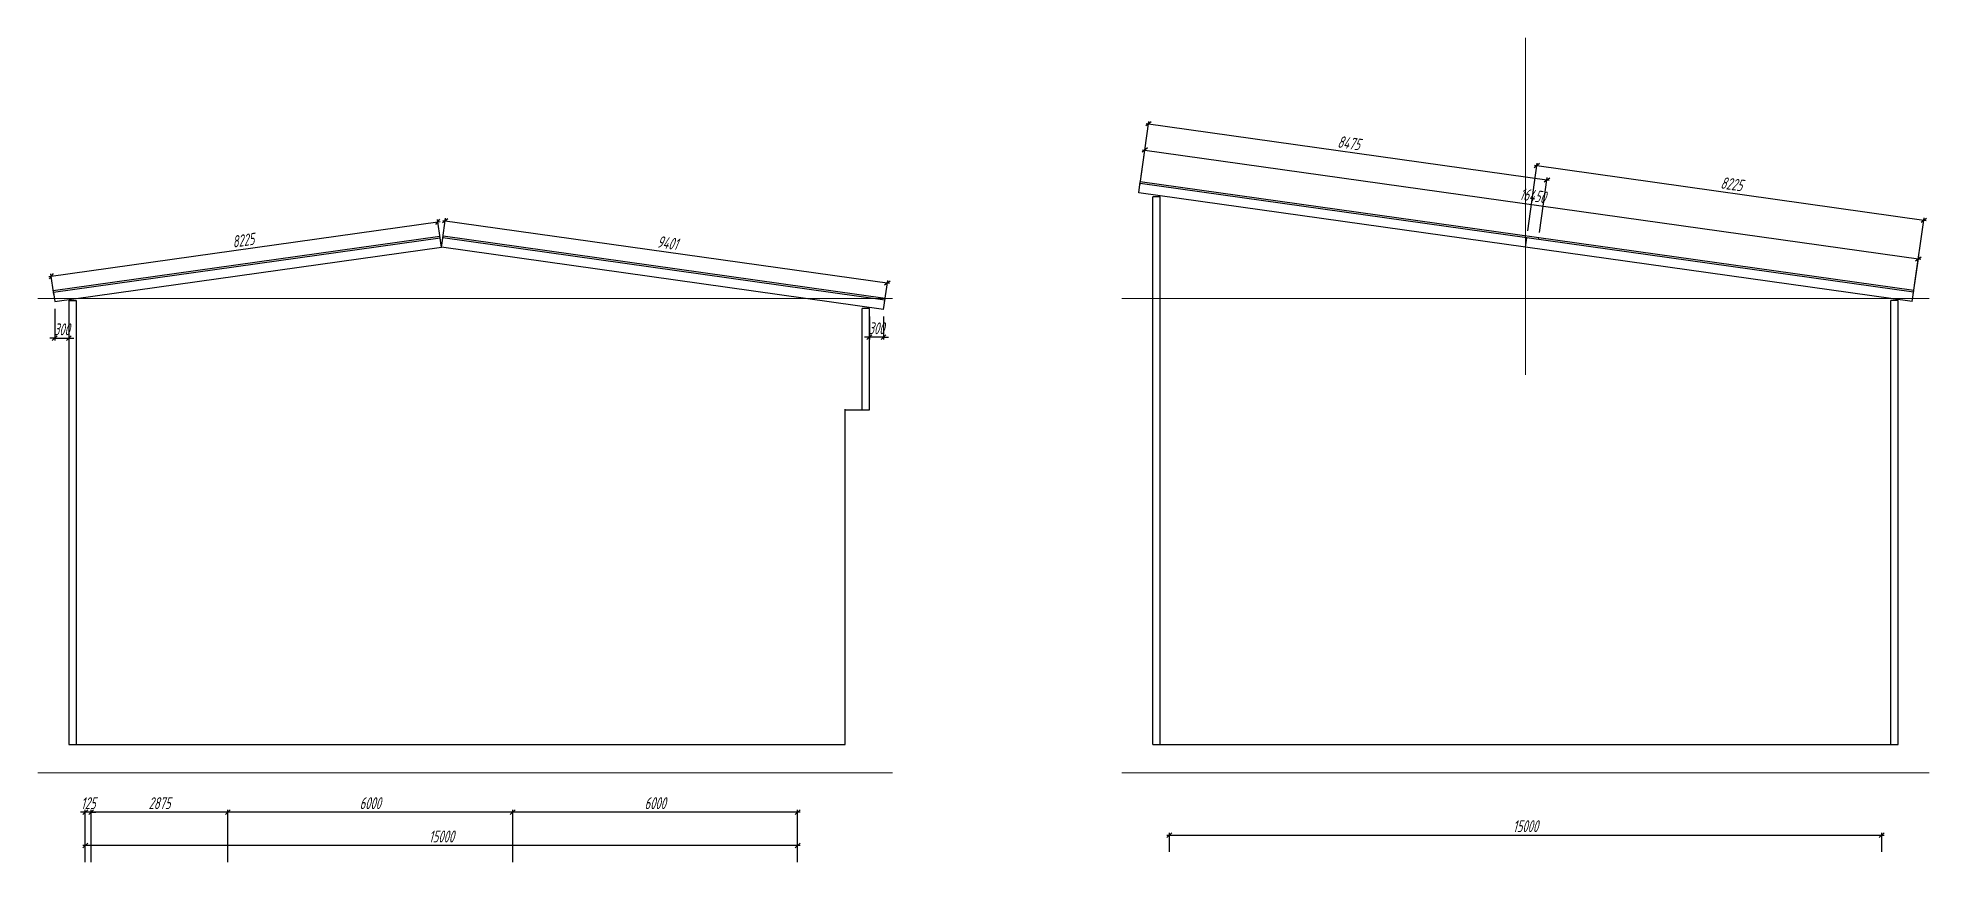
# Model space of a CAD drawing. Header units: millimetres. Extents: x -351329 to 406471, y -253833 to 111767.
# Drawn here: x -217374 to -177546, y -137104 to -119613 of the extents above; entities that cross this region are included whole.
import ezdxf

# ---------------------------------------------------------------- set-up
doc = ezdxf.new("R2010")
doc.units = ezdxf.units.MM
for name, color, linetype, lineweight in [('_Оси', 90, 'Continuous', 13), ('_Размеры', 120, 'Continuous', 13), ('_Сендвичи', 230, 'Continuous', 30), ('_Сендвичи кровля', 5, 'Continuous', 30), ('выноска', 7, 'Continuous', 13), ('тонкие', 221, 'Continuous', 13)]:
    doc.layers.add(name, color=color, linetype=linetype, lineweight=lineweight)
doc.styles.add('СПДС_размеры', font='spdswin.shx', dxfattribs={"width": 0.8, "oblique": 15})
doc.dimstyles.new('СПДС', dxfattribs={"dimtxt": 2.5, "dimasz": 1, "dimexe": 0.5, "dimexo": 1.5, "dimtad": 1, "dimdec": 0, "dimtxsty": 'СПДС_размеры', "dimblk": 'OBLIQUE', "dimcen": 2.5, "dimdle": 0.5, "dimadec": 8, "dimazin": 0, "dimtfac": 1, "dimtdec": 0, "dimtix": 1, "dimtmove": 0, "dimatfit": 3, "dimfxl": 1, "dimarcsym": 0})

msp = doc.modelspace()

# ---------------------------------------------------------------- blocks, each defined once
blk = doc.blocks.new('_Oblique')
at = {"layer": 'выноска', "color": 0, "lineweight": -2}
blk.add_line((-0.5, -0.5), (0.5, 0.5), dxfattribs=at)
blk = doc.blocks.new('*D268')
at = {"layer": '_Оси', "color": 0, "lineweight": -2, "transparency": 16777216}
for p, q in [((-201324, -136604), (-216424, -136604)), ((-216374, -136954), (-216374, -136554)), ((-201374, -136954), (-201374, -136554))]:
    blk.add_line(p, q, dxfattribs=at)
at = {"layer": 'Defpoints', "color": 0, "transparency": 16777216}
for p in [(-216374, -136604), (-216374, -137104), (-201374, -137104)]:
    blk.add_point(p, dxfattribs=at)
at = {"layer": '_Оси', "color": 0, "lineweight": -2, "transparency": 16777216, "xscale": 100, "yscale": 100, "zscale": 100, "rotation": 180}
blk.add_blockref('_Oblique', (-216374, -136604), dxfattribs=at)
at = {"layer": '_Оси', "color": 0, "lineweight": -2, "transparency": 16777216, "xscale": 100, "yscale": 100, "zscale": 100}
blk.add_blockref('_Oblique', (-201374, -136604), dxfattribs=at)
at = {"layer": '_Оси', "color": 0, "lineweight": 25, "transparency": 16777216, "insert": (-208874, -136416.5), "char_height": 250, "attachment_point": 5, "style": 'СПДС_размеры'}
blk.add_mtext('15000', dxfattribs=at)
blk = doc.blocks.new('*D270')
at = {"layer": '_Оси', "color": 0, "lineweight": -2, "transparency": 16777216}
for p, q in [((-201324, -135904), (-207424, -135904)), ((-207374, -136954), (-207374, -135854)), ((-201374, -136954), (-201374, -135854))]:
    blk.add_line(p, q, dxfattribs=at)
at = {"layer": 'Defpoints', "color": 0, "transparency": 16777216}
for p in [(-207374, -135904), (-207374, -137104), (-201374, -137104)]:
    blk.add_point(p, dxfattribs=at)
at = {"layer": '_Оси', "color": 0, "lineweight": -2, "transparency": 16777216, "xscale": 100, "yscale": 100, "zscale": 100, "rotation": 180}
blk.add_blockref('_Oblique', (-207374, -135904), dxfattribs=at)
at = {"layer": '_Оси', "color": 0, "lineweight": -2, "transparency": 16777216, "xscale": 100, "yscale": 100, "zscale": 100}
blk.add_blockref('_Oblique', (-201374, -135904), dxfattribs=at)
at = {"layer": '_Оси', "color": 0, "lineweight": 25, "transparency": 16777216, "insert": (-204374, -135716.5), "char_height": 250, "attachment_point": 5, "style": 'СПДС_размеры'}
blk.add_mtext('6000', dxfattribs=at)
blk = doc.blocks.new('*D271')
at = {"layer": '_Оси', "color": 0, "lineweight": -2, "transparency": 16777216}
for p, q in [((-207324, -135904), (-213424, -135904)), ((-213374, -136954), (-213374, -135854)), ((-207374, -136954), (-207374, -135854))]:
    blk.add_line(p, q, dxfattribs=at)
at = {"layer": 'Defpoints', "color": 0, "transparency": 16777216}
for p in [(-213374, -135904), (-213374, -137104), (-207374, -137104)]:
    blk.add_point(p, dxfattribs=at)
at = {"layer": '_Оси', "color": 0, "lineweight": -2, "transparency": 16777216, "xscale": 100, "yscale": 100, "zscale": 100, "rotation": 180}
blk.add_blockref('_Oblique', (-213374, -135904), dxfattribs=at)
at = {"layer": '_Оси', "color": 0, "lineweight": -2, "transparency": 16777216, "xscale": 100, "yscale": 100, "zscale": 100}
blk.add_blockref('_Oblique', (-207374, -135904), dxfattribs=at)
at = {"layer": '_Оси', "color": 0, "lineweight": 25, "transparency": 16777216, "insert": (-210374, -135716.5), "char_height": 250, "attachment_point": 5, "style": 'СПДС_размеры'}
blk.add_mtext('6000', dxfattribs=at)
blk = doc.blocks.new('*D272')
at = {"layer": '_Оси', "color": 0, "lineweight": -2, "transparency": 16777216}
for p, q in [((-213324, -135904), (-216299, -135904)), ((-216249, -136954), (-216249, -135854)), ((-213374, -136954), (-213374, -135854))]:
    blk.add_line(p, q, dxfattribs=at)
at = {"layer": 'Defpoints', "color": 0, "transparency": 16777216}
for p in [(-216249, -135904), (-216249, -137104), (-213374, -137104)]:
    blk.add_point(p, dxfattribs=at)
at = {"layer": '_Оси', "color": 0, "lineweight": -2, "transparency": 16777216, "xscale": 100, "yscale": 100, "zscale": 100, "rotation": 180}
blk.add_blockref('_Oblique', (-216249, -135904), dxfattribs=at)
at = {"layer": '_Оси', "color": 0, "lineweight": -2, "transparency": 16777216, "xscale": 100, "yscale": 100, "zscale": 100}
blk.add_blockref('_Oblique', (-213374, -135904), dxfattribs=at)
at = {"layer": '_Оси', "color": 0, "lineweight": 25, "transparency": 16777216, "insert": (-214811.5, -135716.5), "char_height": 250, "attachment_point": 5, "style": 'СПДС_размеры'}
blk.add_mtext('2875', dxfattribs=at)
blk = doc.blocks.new('*D273')
at = {"layer": '_Оси', "color": 0, "lineweight": -2, "transparency": 16777216}
for p, q in [((-216374, -135904), (-216474, -135904)), ((-216374, -136954), (-216374, -135854)), ((-216249, -135904), (-216374, -135904)), ((-216249, -136954), (-216249, -135854)), ((-216249, -135904), (-216149, -135904))]:
    blk.add_line(p, q, dxfattribs=at)
at = {"layer": 'Defpoints', "color": 0, "transparency": 16777216}
for p in [(-216374, -135904), (-216374, -137104), (-216249, -137104)]:
    blk.add_point(p, dxfattribs=at)
at = {"layer": '_Оси', "color": 0, "lineweight": -2, "transparency": 16777216, "xscale": 100, "yscale": 100, "zscale": 100}
blk.add_blockref('_Oblique', (-216374, -135904), dxfattribs=at)
at = {"layer": '_Оси', "color": 0, "lineweight": -2, "transparency": 16777216, "xscale": 100, "yscale": 100, "zscale": 100, "rotation": 180}
blk.add_blockref('_Oblique', (-216249, -135904), dxfattribs=at)
at = {"layer": '_Оси', "color": 0, "lineweight": 25, "transparency": 16777216, "insert": (-216311.5, -135716.5), "char_height": 250, "attachment_point": 5, "style": 'СПДС_размеры'}
blk.add_mtext('125', dxfattribs=at)
blk = doc.blocks.new('*D274')
at = {"layer": '_Размеры', "color": 0, "lineweight": -2, "ltscale": 100, "transparency": 16777216}
for p, q in [((-208895, -123870), (-208956, -123436)), ((-217143, -124637), (-208899, -123479)), ((-217040, -125015), (-217101, -124581))]:
    blk.add_line(p, q, dxfattribs=at)
at = {"layer": 'Defpoints', "color": 0, "ltscale": 100, "transparency": 16777216}
for p in [(-208949, -123486), (-208874, -124019), (-217019, -125163)]:
    blk.add_point(p, dxfattribs=at)
at = {"layer": '_Размеры', "color": 0, "lineweight": -2, "ltscale": 100, "transparency": 16777216, "xscale": 100, "yscale": 100, "zscale": 100}
for p, rotation in [((-208949, -123486), 7.999999999999948), ((-217094, -124630), 188)]:
    blk.add_blockref('_Oblique', p, dxfattribs=dict(at, rotation=rotation))
at = {"layer": '_Размеры', "color": 0, "ltscale": 100, "transparency": 16777216, "insert": (-213048, -123872), "char_height": 250, "attachment_point": 5, "rotation": 8, "style": 'СПДС_размеры'}
blk.add_mtext('8225', dxfattribs=at)
blk = doc.blocks.new('*D275')
at = {"layer": '_Размеры', "color": 0, "lineweight": -2, "ltscale": 100, "transparency": 16777216}
for p, q in [((-208853, -123870), (-208788, -123410)), ((-208845, -123453), (-199436, -124775)), ((-199543, -125178), (-199478, -124718))]:
    blk.add_line(p, q, dxfattribs=at)
at = {"layer": 'Defpoints', "color": 0, "ltscale": 100, "transparency": 16777216}
for p in [(-208874, -124019), (-199485, -124768), (-199564, -125327)]:
    blk.add_point(p, dxfattribs=at)
at = {"layer": '_Размеры', "color": 0, "lineweight": -2, "ltscale": 100, "transparency": 16777216, "xscale": 100, "yscale": 100, "zscale": 100}
for p, rotation in [((-208795, -123460), 172.0000000000001), ((-199485, -124768), 352.0000000000001)]:
    blk.add_blockref('_Oblique', p, dxfattribs=dict(at, rotation=rotation))
at = {"layer": '_Размеры', "color": 0, "ltscale": 100, "transparency": 16777216, "insert": (-204114, -123928), "char_height": 250, "attachment_point": 5, "rotation": 352, "style": 'СПДС_размеры'}
blk.add_mtext('9401', dxfattribs=at)
blk = doc.blocks.new('*D276')
at = {"layer": '_Размеры', "color": 0, "lineweight": -2, "ltscale": 100, "transparency": 16777216}
for p, q in [((-217019, -125313), (-217019, -125984)), ((-216719, -125313), (-216719, -125984)), ((-217019, -125934), (-217119, -125934)), ((-217019, -125934), (-216719, -125934)), ((-216719, -125934), (-216619, -125934))]:
    blk.add_line(p, q, dxfattribs=at)
at = {"layer": 'Defpoints', "color": 0, "ltscale": 100, "transparency": 16777216}
for p in [(-217019, -125163), (-216719, -125163), (-216719, -125934)]:
    blk.add_point(p, dxfattribs=at)
at = {"layer": '_Размеры', "color": 0, "lineweight": -2, "ltscale": 100, "transparency": 16777216, "xscale": 100, "yscale": 100, "zscale": 100}
blk.add_blockref('_Oblique', (-217019, -125934), dxfattribs=at)
at = {"layer": '_Размеры', "color": 0, "lineweight": -2, "ltscale": 100, "transparency": 16777216, "xscale": 100, "yscale": 100, "zscale": 100, "rotation": 180}
blk.add_blockref('_Oblique', (-216719, -125934), dxfattribs=at)
at = {"layer": '_Размеры', "color": 0, "ltscale": 100, "transparency": 16777216, "insert": (-216869, -125746), "char_height": 250, "attachment_point": 5, "style": 'СПДС_размеры'}
blk.add_mtext('300', dxfattribs=at)
blk = doc.blocks.new('*D277')
at = {"layer": '_Размеры', "color": 0, "lineweight": -2, "ltscale": 100, "transparency": 16777216}
for p, q in [((-199864, -125477), (-199864, -125962)), ((-199564, -125477), (-199564, -125962)), ((-199864, -125912), (-199964, -125912)), ((-199564, -125912), (-199864, -125912)), ((-199564, -125912), (-199464, -125912))]:
    blk.add_line(p, q, dxfattribs=at)
at = {"layer": 'Defpoints', "color": 0, "ltscale": 100, "transparency": 16777216}
for p in [(-199864, -125327), (-199564, -125327), (-199864, -125912)]:
    blk.add_point(p, dxfattribs=at)
at = {"layer": '_Размеры', "color": 0, "lineweight": -2, "ltscale": 100, "transparency": 16777216, "xscale": 100, "yscale": 100, "zscale": 100}
blk.add_blockref('_Oblique', (-199864, -125912), dxfattribs=at)
at = {"layer": '_Размеры', "color": 0, "lineweight": -2, "ltscale": 100, "transparency": 16777216, "xscale": 100, "yscale": 100, "zscale": 100, "rotation": 180}
blk.add_blockref('_Oblique', (-199564, -125912), dxfattribs=at)
at = {"layer": '_Размеры', "color": 0, "ltscale": 100, "transparency": 16777216, "insert": (-199714, -125724), "char_height": 250, "attachment_point": 5, "style": 'СПДС_размеры'}
blk.add_mtext('300', dxfattribs=at)
blk = doc.blocks.new('*D279')
at = {"layer": '_Оси', "color": 0, "lineweight": -2, "transparency": 16777216}
for p, q in [((-193596, -136388), (-178496, -136388)), ((-193546, -136738), (-193546, -136338)), ((-178546, -136738), (-178546, -136338))]:
    blk.add_line(p, q, dxfattribs=at)
at = {"layer": 'Defpoints', "color": 0, "transparency": 16777216}
for p in [(-178546, -136388), (-193546, -136888), (-178546, -136888)]:
    blk.add_point(p, dxfattribs=at)
at = {"layer": '_Оси', "color": 0, "lineweight": -2, "transparency": 16777216, "xscale": 100, "yscale": 100, "zscale": 100, "rotation": 180}
blk.add_blockref('_Oblique', (-193546, -136388), dxfattribs=at)
at = {"layer": '_Оси', "color": 0, "lineweight": -2, "transparency": 16777216, "xscale": 100, "yscale": 100, "zscale": 100}
blk.add_blockref('_Oblique', (-178546, -136388), dxfattribs=at)
at = {"layer": '_Оси', "color": 0, "lineweight": 25, "transparency": 16777216, "insert": (-186046, -136200.5), "char_height": 250, "attachment_point": 5, "style": 'СПДС_размеры'}
blk.add_mtext('15000', dxfattribs=at)
blk = doc.blocks.new('*D282')
at = {"layer": '_Размеры', "color": 0, "lineweight": -2, "ltscale": 100, "transparency": 16777216}
for p, q in [((-194170, -122725), (-194057, -121924)), ((-194114, -121966), (-177725, -124270)), ((-177880, -125015), (-177767, -124213))]:
    blk.add_line(p, q, dxfattribs=at)
at = {"layer": 'Defpoints', "color": 0, "ltscale": 100, "transparency": 16777216}
for p in [(-194191, -122874), (-177774, -124263), (-177901, -125163)]:
    blk.add_point(p, dxfattribs=at)
at = {"layer": '_Размеры', "color": 0, "lineweight": -2, "ltscale": 100, "transparency": 16777216, "xscale": 100, "yscale": 100, "zscale": 100}
for p, rotation in [((-194064, -121973), 172), ((-177774, -124263), 352.0000000000001)]:
    blk.add_blockref('_Oblique', p, dxfattribs=dict(at, rotation=rotation))
at = {"layer": '_Размеры', "color": 0, "ltscale": 100, "transparency": 16777216, "insert": (-185893, -122932), "char_height": 250, "attachment_point": 5, "rotation": 352, "style": 'СПДС_размеры'}
blk.add_mtext('16450', dxfattribs=at)
blk = doc.blocks.new('*D664')
at = {"layer": '_Размеры', "color": 0, "lineweight": -2, "ltscale": 100, "transparency": 16777216}
for p, q in [((-194142, -122527), (-193980, -121373)), ((-194037, -121416), (-185545, -122609)), ((-185750, -123707), (-185588, -122553))]:
    blk.add_line(p, q, dxfattribs=at)
at = {"layer": 'Defpoints', "color": 0, "ltscale": 100, "transparency": 16777216}
for p in [(-185594, -122602), (-194163, -122676), (-185771, -123855)]:
    blk.add_point(p, dxfattribs=at)
at = {"layer": '_Размеры', "color": 0, "lineweight": -2, "ltscale": 100, "transparency": 16777216, "xscale": 100, "yscale": 100, "zscale": 100}
for p, rotation in [((-193987, -121423), 172), ((-185594, -122602), 351.9999999999999)]:
    blk.add_blockref('_Oblique', p, dxfattribs=dict(at, rotation=rotation))
at = {"layer": '_Размеры', "color": 0, "ltscale": 100, "transparency": 16777216, "insert": (-189765, -121827), "char_height": 250, "attachment_point": 5, "rotation": 352, "style": 'СПДС_размеры'}
blk.add_mtext('8475', dxfattribs=at)
blk = doc.blocks.new('*D665')
at = {"layer": '_Размеры', "color": 0, "lineweight": -2, "ltscale": 100, "transparency": 16777216}
for p, q in [((-185997, -123672), (-185798, -122252)), ((-185854, -122295), (-177610, -123454)), ((-177852, -124817), (-177653, -123397))]:
    blk.add_line(p, q, dxfattribs=at)
at = {"layer": 'Defpoints', "color": 0, "ltscale": 100, "transparency": 16777216}
for p in [(-177660, -123447), (-186018, -123820), (-177873, -124965)]:
    blk.add_point(p, dxfattribs=at)
at = {"layer": '_Размеры', "color": 0, "lineweight": -2, "ltscale": 100, "transparency": 16777216, "xscale": 100, "yscale": 100, "zscale": 100}
for p, rotation in [((-185805, -122302), 172), ((-177660, -123447), 352.0000000000001)]:
    blk.add_blockref('_Oblique', p, dxfattribs=dict(at, rotation=rotation))
at = {"layer": '_Размеры', "color": 0, "ltscale": 100, "transparency": 16777216, "insert": (-181706, -122689), "char_height": 250, "attachment_point": 5, "rotation": 352, "style": 'СПДС_размеры'}
blk.add_mtext('8225', dxfattribs=at)

# ---------------------------------------------------------------- dimensions: what is measured, and where the dimension line sits
at = {"layer": '_Оси', "lineweight": 25}
for base, p1, p2, picture, middle in [((-216374, -135904), (-216249, -137104), (-216374, -137104), '*D273', (-216311.5, -135716.5)), ((-216249, -135904), (-213374, -137104), (-216249, -137104), '*D272', (-214811.5, -135716.5)), ((-213374, -135904), (-207374, -137104), (-213374, -137104), '*D271', (-210374, -135716.5)), ((-207374, -135904), (-201374, -137104), (-207374, -137104), '*D270', (-204374, -135716.5)), ((-178546, -136388), (-193546, -136888), (-178546, -136888), '*D279', (-186046, -136200.5)), ((-216374, -136604), (-201374, -137104), (-216374, -137104), '*D268', (-208874, -136416.5))]:
    dim = msp.add_linear_dim(base=base, p1=p1, p2=p2, dimstyle='СПДС', override={"dimscale": 100}, dxfattribs=at)
    dim.commit()
    dim.dimension.update_dxf_attribs({"geometry": picture, "text_midpoint": middle})
at = {"layer": '_Размеры', "ltscale": 100}
for p1, p2, distance, override, picture, middle in [((-194163.2, -122675.8), (-185770.6, -123855.3), 1265.5, {"dimscale": 100, "dimtix": 0, "dimtmove": 1}, '*D664', (-189764.7, -121826.7)), ((-194191, -122873.8), (-177901, -125163.2), 909.6, {"dimscale": 100}, '*D282', (-185893.3, -122932.2)), ((-186018.2, -123820.5), (-177873.2, -124965.2), 1533.4, {"dimscale": 100, "dimtix": 0, "dimtmove": 1}, '*D665', (-181706.2, -122688.7)), ((-217019, -125163.2), (-208874, -124018.5), 538.2, {"dimscale": 100}, '*D274', (-213047.5, -123872.2)), ((-208874, -124018.5383), (-199564, -125326.9734), 564.4846, {"dimscale": 100}, '*D275', (-204114.344, -123928.0895))]:
    dim = msp.add_aligned_dim(p1=p1, p2=p2, distance=distance, dimstyle='СПДС', override=override, dxfattribs=at)
    dim.commit()
    dim.dimension.update_dxf_attribs({"geometry": picture, "text_midpoint": middle})
for base, p1, p2, picture, middle in [((-216719, -125934), (-217019, -125163.2), (-216719, -125163.2), '*D276', (-216869, -125746.5)), ((-199864, -125912), (-199564, -125327), (-199864, -125327), '*D277', (-199714, -125724.5))]:
    dim = msp.add_linear_dim(base=base, p1=p1, p2=p2, dimstyle='СПДС', override={"dimscale": 100}, dxfattribs=at)
    dim.commit()
    dim.dimension.update_dxf_attribs({"geometry": picture, "text_midpoint": middle})

# ---------------------------------------------------------------- linework, layer by layer
at = {"layer": '_Оси', "ltscale": 100}
msp.add_line((-186046, -126706), (-186046, -119613), dxfattribs=at)
at = {"layer": '_Сендвичи', "ltscale": 100}
for p, q in [((-193891, -134480), (-193891, -122960)), ((-193741, -122960), (-193891, -122960)), ((-193741, -134480), (-193741, -122960)), ((-216719, -125140), (-216719, -134480)), ((-216719, -125140), (-216569, -125140)), ((-216569, -125140), (-216569, -134480)), ((-200014, -127440), (-200014, -125310)), ((-199864, -125310), (-200014, -125310)), ((-199864, -127440), (-199864, -125310)), ((-178351, -134480), (-178351, -125140)), ((-178201, -125140), (-178351, -125140)), ((-178201, -134480), (-178201, -125140)), ((-200374, -134480), (-200374, -127429)), ((-200374, -127440), (-199864, -127440)), ((-216719, -134480), (-200374, -134480)), ((-193891, -134480), (-178201, -134480))]:
    msp.add_line(p, q, dxfattribs=at)
at = {"layer": '_Сендвичи кровля', "ltscale": 100}
for p, q in [((-194191, -122873.8), (-194158.3, -122641.1)), ((-177868.3, -124930.5), (-194158.3, -122641.1)), ((-177901, -125163.2), (-194191, -122873.8)), ((-177873.2, -124965.2), (-194163.2, -122675.8)), ((-217051.7, -124930.5), (-208906.7, -123785.8)), ((-217046.8, -124965.2), (-208901.8, -123820.5)), ((-208874, -124018.5), (-208906.7, -123785.8)), ((-208874, -124018.5), (-208841.3, -123785.8)), ((-199536.2, -125128.9), (-208846.2, -123820.5)), ((-199531.3, -125094.3), (-208841.3, -123785.8)), ((-186046, -124018.5), (-186018.2, -123820.5)), ((-185770.6, -123855.3), (-185765.7, -123820.6)), ((-217019, -125163.2), (-208874, -124018.5)), ((-199564, -125327), (-208874, -124018.5)), ((-217051.7, -124930.5), (-217019, -125163.2)), ((-177901, -125163.2), (-177868.3, -124930.5)), ((-199564, -125327), (-199531.3, -125094.3))]:
    msp.add_line(p, q, dxfattribs=at)
at = {"layer": 'тонкие', "ltscale": 100}
for p, q in [((-217374, -125100), (-199374, -125100)), ((-194546, -125100), (-177546, -125100)), ((-217374, -135080), (-199374, -135080)), ((-194546, -135080), (-177546, -135080))]:
    msp.add_line(p, q, dxfattribs=at)

msp.set_redraw_order([(e.dxf.handle, doc.entitydb.next_handle()) for e in msp.query("TEXT MTEXT ATTDEF DIMENSION ARC_DIMENSION")])  # texts and dimensions are drawn at this point

doc.saveas('drawing.dxf')
